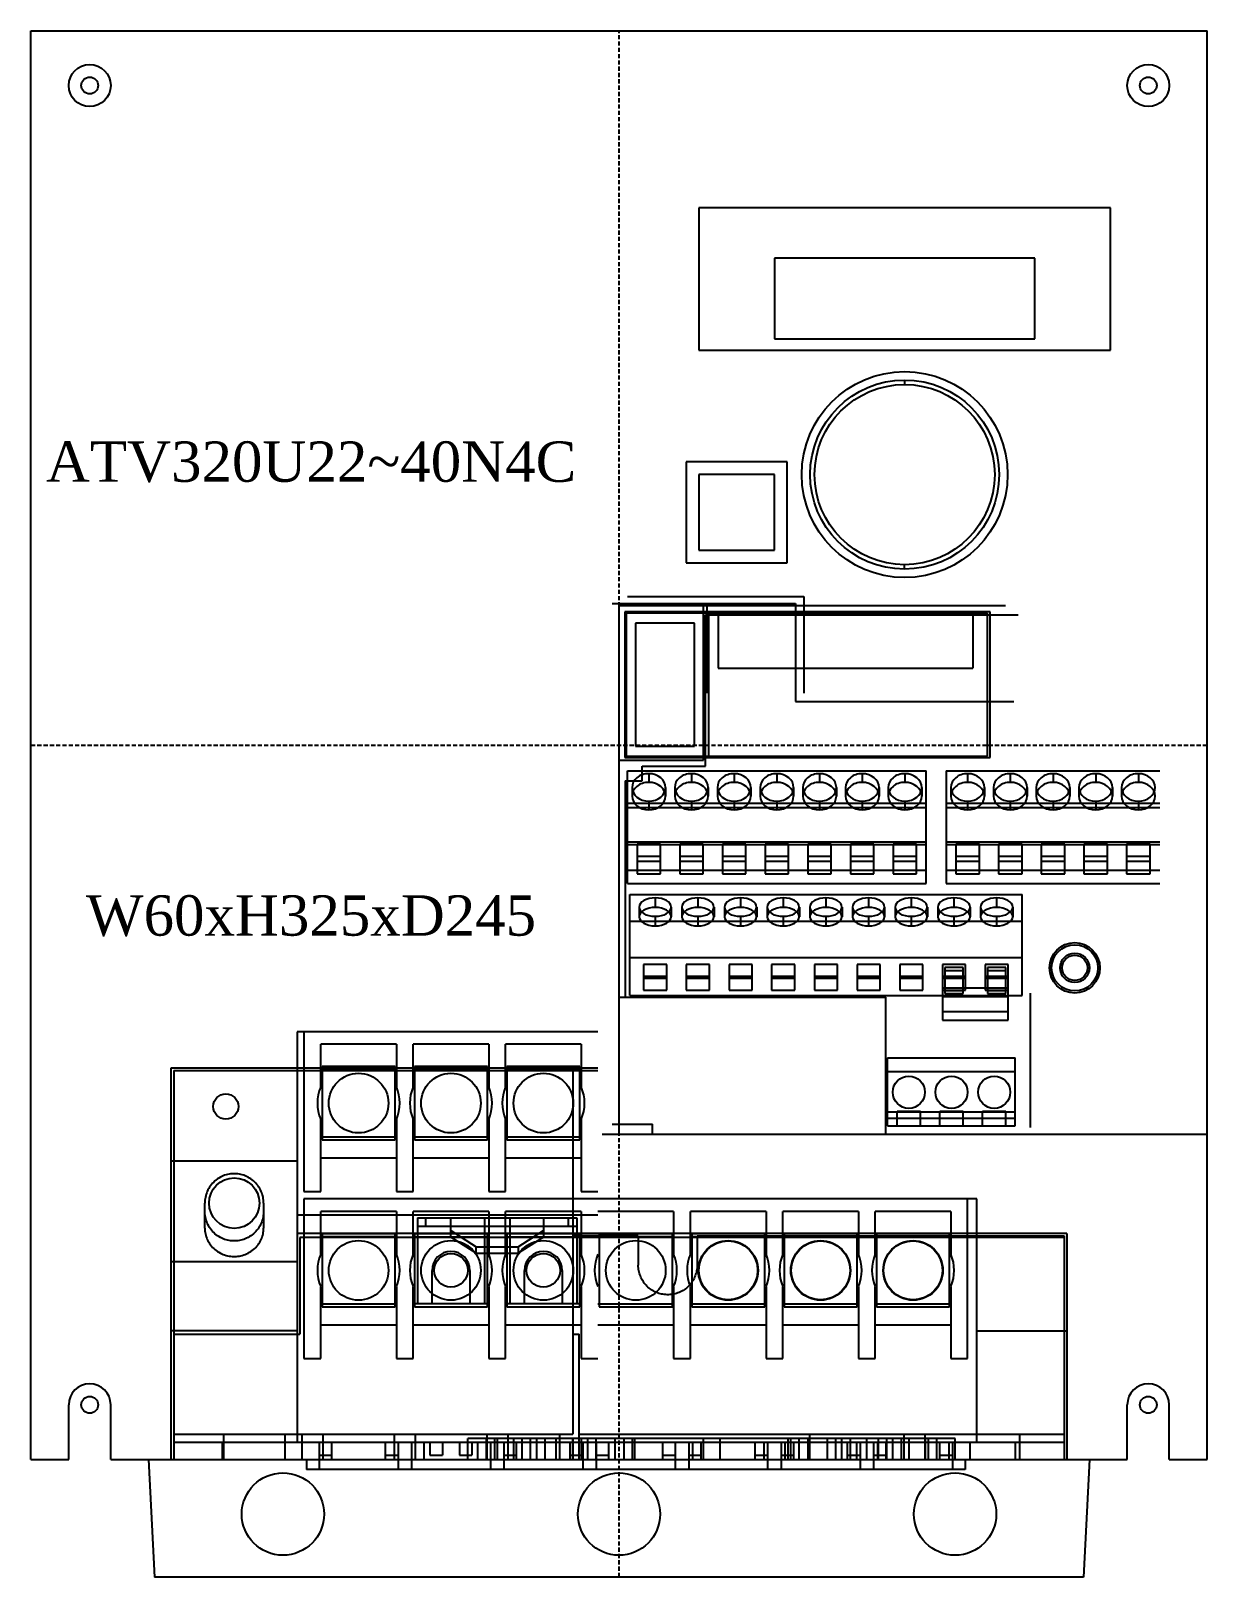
# Model space of a CAD drawing. Extents: x 0 to 140, y 0 to 184.
import ezdxf

# ---------------------------------------------------------------- set-up
doc = ezdxf.new("R2010")
doc.units = 0
doc.linetypes.add('DASHED', pattern=[0.75, 0.5, -0.25])
doc.layers.add('--8N-THT. FIXING HOLE', color=4, linetype='CONTINUOUS')
doc.layers.add('-15N-THT. THIẾT BỊ ĐÓNG MỞ', color=40, linetype='CONTINUOUS')
doc.styles.add('- 04.0', font='times.ttf', dxfattribs={"height": 4})

# ---------------------------------------------------------------- blocks, each defined once
blk = doc.blocks.new('06 - N - SC VSD ATV320U22~40N4C')
at = {"layer": '--8N-THT. FIXING HOLE'}
for centre in [(-63, 78.5), (63, 78.5), (-63, -78.5), (63, -78.5)]:
    blk.add_circle(centre, 1, dxfattribs=at)
at = {"layer": '-15N-THT. THIẾT BỊ ĐÓNG MỞ'}
for p, q in [((-70, -85), (-70, 85)), ((-70, 85), (70, 85)), ((70, -46.3), (70, 85)), ((-65.5, 78.5), (-65.5, 78.5)), ((-60.5, 78.5), (-60.5, 78.5)), ((60.5, 78.5), (60.5, 78.5)), ((65.5, 78.5), (65.5, 78.5)), ((9.5, 63.95), (9.5, 47)), ((58.5, 63.95), (9.5, 63.95)), ((9.5, 63.95), (9.5, 63.95)), ((58.5, 47), (58.5, 63.95)), ((58.5, 63.95), (58.5, 63.95)), ((18.5, 57.95), (18.5, 48.35)), ((49.5, 57.95), (18.5, 57.95)), ((18.5, 57.95), (18.5, 57.95)), ((49.5, 48.35), (49.5, 57.95)), ((49.5, 57.95), (49.5, 57.95)), ((18.5, 48.35), (49.5, 48.35)), ((18.5, 48.35), (18.5, 48.35)), ((49.5, 48.35), (49.5, 48.35)), ((9.5, 47), (58.5, 47)), ((9.5, 47), (9.5, 47)), ((58.5, 47), (58.5, 47)), ((34, 43.45), (34, 42.92)), ((8, 33.7), (8, 21.7)), ((20, 33.7), (8, 33.7)), ((8, 33.7), (8, 33.7)), ((20, 21.7), (20, 33.7)), ((20, 33.7), (20, 33.7)), ((9.5, 32.2), (9.5, 23.2)), ((9.5, 32.2), (9.5, 32.2)), ((18.5, 32.2), (9.5, 32.2)), ((18.5, 32.2), (18.5, 32.2)), ((18.5, 23.2), (18.5, 32.2)), ((21.75, 32.2), (21.75, 32.2)), ((46.25, 32.2), (46.25, 32.2)), ((9.5, 23.2), (9.5, 23.2)), ((9.5, 23.2), (18.5, 23.2)), ((18.5, 23.2), (18.5, 23.2)), ((8, 21.7), (20, 21.7)), ((8, 21.7), (8, 21.7)), ((20, 21.7), (20, 21.7)), ((34, 20.95), (34, 21.48)), ((-0.8, 16.85), (21, 16.85)), ((-0.8, 16.85), (-0.8, 16.85)), ((0, 16.6), (0, 16.6)), ((0, -46.3), (0, 16.6)), ((46, 16.6), (0, 16.6)), ((1, 17.7), (22, 17.7)), ((1, 17.7), (1, 17.7)), ((10.05, -1.8), (10.05, 16.6)), ((10.05, 16.6), (10.05, 16.6)), ((10.5, 16.6), (10.5, 16.6)), ((10.5, 6.2), (10.5, 16.6)), ((21, 16.85), (21, 5.2)), ((21, 16.85), (21, 16.85)), ((22, 17.7), (22, 17.7)), ((22, 17.7), (22, 6.2)), ((44.2, 15.85), (0.7, 15.85)), ((0.7, 15.85), (0.7, 15.85)), ((0.7, 15.85), (0.7, -1.45)), ((43.85, 15.7), (0.85, 15.7)), ((0.85, 15.7), (0.85, -1.3)), ((0.85, 15.7), (0.85, 15.7)), ((10.3, 15.5), (47.5, 15.5)), ((10.3, -2.5), (10.3, 15.5)), ((10.3, 15.5), (10.3, 15.5)), ((10.7, -1.45), (10.7, 15.85)), ((10.7, 15.85), (10.7, 15.85)), ((11.8, 15.5), (11.8, 15.5)), ((11.8, 15.5), (11.8, 9.15)), ((42.1, 15.5), (42.1, 15.5)), ((42.1, 15.5), (42.1, 9.15)), ((43.85, -1.3), (43.85, 15.7)), ((43.85, 15.7), (43.85, 15.7)), ((44.2, 15.85), (44.2, 15.85)), ((44.2, -1.45), (44.2, 15.85)), ((1.98, 14.51), (1.98, 14.51)), ((8.98, 14.51), (1.98, 14.51)), ((1.98, 14.51), (1.98, -0.11)), ((8.98, 14.51), (8.98, 14.51)), ((8.98, -0.11), (8.98, 14.51)), ((11.8, 9.15), (42.1, 9.15)), ((11.8, 9.15), (11.8, 9.15)), ((42.1, 9.15), (42.1, 9.15)), ((10.5, 6.2), (10.5, 6.2)), ((22, 6.2), (22, 6.2)), ((21, 5.2), (47, 5.2)), ((21, 5.2), (21, 5.2)), ((0, -1.8), (10.05, -1.8)), ((0, -1.8), (0, -1.8)), ((0.7, -1.45), (0.7, -1.45)), ((0.7, -1.45), (44.2, -1.45)), ((0.85, -1.3), (43.85, -1.3)), ((0.85, -1.3), (0.85, -1.3)), ((1.98, -0.11), (8.98, -0.11)), ((1.98, -0.11), (1.98, -0.11)), ((8.98, -0.11), (8.98, -0.11)), ((10.05, -1.8), (10.05, -1.8)), ((10.7, -1.45), (10.7, -1.45)), ((43.85, -1.3), (43.85, -1.3)), ((44.2, -1.45), (44.2, -1.45)), ((1.01, -16.46), (1.01, -3.06)), ((1.01, -3.06), (1.01, -3.06)), ((1.01, -3.06), (36.57, -3.06)), ((2.75, -2.5), (10.3, -2.5)), ((2.75, -2.5), (2.75, -2.5)), ((2.75, -4.25), (2.75, -2.5)), ((3.55, -3.39), (3.55, -4.42)), ((8.63, -3.39), (8.63, -4.42)), ((10.3, -2.5), (10.3, -2.5)), ((13.71, -3.39), (13.71, -4.42)), ((18.79, -3.39), (18.79, -4.42)), ((23.87, -3.39), (23.87, -4.42)), ((28.95, -3.39), (28.95, -4.42)), ((34.03, -3.39), (34.03, -4.42)), ((36.57, -16.46), (36.57, -3.06)), ((36.57, -3.06), (36.57, -3.06)), ((38.96, -3.06), (38.96, -16.46)), ((38.96, -3.06), (38.96, -3.06)), ((38.96, -3.06), (64.36, -3.06)), ((41.5, -3.39), (41.5, -4.42)), ((46.58, -3.39), (46.58, -4.42)), ((51.66, -3.39), (51.66, -4.42)), ((56.74, -3.39), (56.74, -4.42)), ((61.82, -3.39), (61.82, -4.42)), ((0.75, -4.25), (2.75, -4.25)), ((0.75, -4.25), (0.75, -30)), ((0.75, -4.25), (0.75, -4.25)), ((1.55, -5.03), (1.55, -6.06)), ((2.75, -4.25), (2.75, -4.25)), ((5.55, -5.03), (5.55, -6.06)), ((6.63, -5.03), (6.63, -6.06)), ((10.63, -5.03), (10.63, -6.06)), ((11.71, -5.03), (11.71, -6.06)), ((15.71, -5.03), (15.71, -6.06)), ((16.79, -5.03), (16.79, -6.06)), ((20.79, -5.03), (20.79, -6.06)), ((21.87, -5.03), (21.87, -6.06)), ((25.87, -5.03), (25.87, -6.06)), ((26.95, -5.03), (26.95, -6.06)), ((30.95, -5.03), (30.95, -6.06)), ((32.03, -5.03), (32.03, -6.06)), ((36.03, -5.03), (36.03, -6.06)), ((39.5, -5.03), (39.5, -6.06)), ((43.5, -5.03), (43.5, -6.06)), ((44.58, -5.03), (44.58, -6.06)), ((48.58, -5.03), (48.58, -6.06)), ((49.66, -5.03), (49.66, -6.06)), ((53.66, -5.03), (53.66, -6.06)), ((54.74, -5.03), (54.74, -6.06)), ((58.74, -5.03), (58.74, -6.06)), ((59.82, -5.03), (59.82, -6.06)), ((1.01, -6.92), (36.57, -6.92)), ((3.55, -6.66), (3.55, -7.7)), ((8.63, -6.66), (8.63, -7.7)), ((13.71, -6.66), (13.71, -7.7)), ((18.79, -6.66), (18.79, -7.7)), ((23.87, -6.66), (23.87, -7.7)), ((28.95, -6.66), (28.95, -7.7)), ((34.03, -6.66), (34.03, -7.7)), ((38.96, -6.92), (64.36, -6.92)), ((41.5, -6.66), (41.5, -7.7)), ((46.58, -6.66), (46.58, -7.7)), ((51.66, -6.66), (51.66, -7.7)), ((56.74, -6.66), (56.74, -7.7)), ((61.82, -6.66), (61.82, -7.7)), ((1.01, -7.42), (36.57, -7.42)), ((38.96, -7.42), (64.36, -7.42)), ((1.01, -11.49), (36.57, -11.49)), ((1.01, -11.81), (36.57, -11.81)), ((2.15, -11.76), (2.15, -15.31)), ((4.95, -11.76), (2.15, -11.76)), ((4.95, -15.31), (4.95, -11.76)), ((7.23, -11.76), (7.23, -15.31)), ((10.03, -11.76), (7.23, -11.76)), ((10.03, -15.31), (10.03, -11.76)), ((12.31, -11.76), (12.31, -15.31)), ((15.11, -11.76), (12.31, -11.76)), ((15.11, -15.31), (15.11, -11.76)), ((17.39, -11.76), (17.39, -15.31)), ((20.19, -11.76), (17.39, -11.76)), ((20.19, -15.31), (20.19, -11.76)), ((22.47, -11.76), (22.47, -15.31)), ((25.27, -11.76), (22.47, -11.76)), ((25.27, -15.31), (25.27, -11.76)), ((27.55, -11.76), (27.55, -15.31)), ((30.35, -11.76), (27.55, -11.76)), ((30.35, -15.31), (30.35, -11.76)), ((35.43, -11.76), (32.63, -11.76)), ((32.63, -11.76), (32.63, -15.31)), ((35.43, -15.31), (35.43, -11.76)), ((38.96, -11.49), (64.36, -11.49)), ((38.96, -11.81), (64.36, -11.81)), ((40.1, -11.76), (40.1, -15.31)), ((42.9, -11.76), (40.1, -11.76)), ((42.9, -15.31), (42.9, -11.76)), ((45.18, -11.76), (45.18, -15.31)), ((47.98, -11.76), (45.18, -11.76)), ((47.98, -15.31), (47.98, -11.76)), ((50.26, -11.76), (50.26, -15.31)), ((53.06, -11.76), (50.26, -11.76)), ((53.06, -15.31), (53.06, -11.76)), ((55.34, -11.76), (55.34, -15.31)), ((58.14, -11.76), (55.34, -11.76)), ((58.14, -15.31), (58.14, -11.76)), ((60.42, -11.76), (60.42, -15.31)), ((63.22, -11.76), (60.42, -11.76)), ((63.22, -15.31), (63.22, -11.76)), ((2.15, -13.22), (4.95, -13.22)), ((4.95, -13.85), (2.15, -13.85)), ((7.23, -13.22), (10.03, -13.22)), ((10.03, -13.85), (7.23, -13.85)), ((12.31, -13.22), (15.11, -13.22)), ((15.11, -13.85), (12.31, -13.85)), ((17.39, -13.22), (20.19, -13.22)), ((20.19, -13.85), (17.39, -13.85)), ((22.47, -13.22), (25.27, -13.22)), ((25.27, -13.85), (22.47, -13.85)), ((27.55, -13.22), (30.35, -13.22)), ((30.35, -13.85), (27.55, -13.85)), ((32.63, -13.22), (35.43, -13.22)), ((35.43, -13.85), (32.63, -13.85)), ((40.1, -13.22), (42.9, -13.22)), ((42.9, -13.85), (40.1, -13.85)), ((45.18, -13.22), (47.98, -13.22)), ((47.98, -13.85), (45.18, -13.85)), ((50.26, -13.22), (53.06, -13.22)), ((53.06, -13.85), (50.26, -13.85)), ((55.34, -13.22), (58.14, -13.22)), ((58.14, -13.85), (55.34, -13.85)), ((60.42, -13.22), (63.22, -13.22)), ((63.22, -13.85), (60.42, -13.85)), ((1.01, -14.86), (1.01, -14.86)), ((1.01, -14.86), (36.57, -14.86)), ((1.01, -16.46), (36.57, -16.46)), ((2.15, -15.31), (4.95, -15.31)), ((7.23, -15.31), (10.03, -15.31)), ((12.31, -15.31), (15.11, -15.31)), ((17.39, -15.31), (20.19, -15.31)), ((22.47, -15.31), (25.27, -15.31)), ((27.55, -15.31), (30.35, -15.31)), ((32.63, -15.31), (35.43, -15.31)), ((36.57, -14.86), (36.57, -14.86)), ((38.96, -14.86), (38.96, -14.86)), ((38.96, -14.86), (64.36, -14.86)), ((38.96, -16.46), (64.36, -16.46)), ((40.1, -15.31), (42.9, -15.31)), ((45.18, -15.31), (47.98, -15.31)), ((50.26, -15.31), (53.06, -15.31)), ((55.34, -15.31), (58.14, -15.31)), ((60.42, -15.31), (63.22, -15.31)), ((1.27, -29.78), (1.27, -17.78)), ((1.27, -17.78), (1.27, -17.78)), ((1.27, -17.78), (47.99, -17.78)), ((4.31, -18.17), (4.31, -19.32)), ((9.39, -18.17), (9.39, -19.32)), ((14.47, -18.17), (14.47, -19.32)), ((19.55, -18.17), (19.55, -19.32)), ((24.63, -18.17), (24.63, -19.32)), ((29.71, -18.17), (29.71, -19.32)), ((34.79, -18.17), (34.79, -19.32)), ((39.87, -18.17), (39.87, -19.32)), ((44.95, -18.17), (44.95, -19.32)), ((47.99, -17.78), (47.99, -17.78)), ((47.99, -29.78), (47.99, -17.78)), ((2.39, -19.27), (2.39, -20.41)), ((6.22, -19.27), (6.22, -20.41)), ((7.47, -19.27), (7.47, -20.41)), ((11.31, -19.27), (11.31, -20.41)), ((12.55, -19.27), (12.55, -20.41)), ((16.39, -19.27), (16.39, -20.41)), ((17.63, -19.27), (17.63, -20.41)), ((21.47, -19.27), (21.47, -20.41)), ((22.72, -19.27), (22.72, -20.41)), ((26.55, -19.27), (26.55, -20.41)), ((27.79, -19.27), (27.79, -20.41)), ((31.62, -19.27), (31.62, -20.41)), ((32.88, -19.27), (32.88, -20.41)), ((36.71, -19.27), (36.71, -20.41)), ((37.95, -19.27), (37.95, -20.41)), ((41.78, -19.27), (41.78, -20.41)), ((43.03, -19.27), (43.03, -20.41)), ((46.87, -19.27), (46.87, -20.41)), ((1.27, -20.93), (47.99, -20.93)), ((4.31, -20.37), (4.31, -21.51)), ((9.39, -20.37), (9.39, -21.51)), ((14.47, -20.37), (14.47, -21.51)), ((19.55, -20.37), (19.55, -21.51)), ((24.63, -20.37), (24.63, -21.51)), ((29.71, -20.37), (29.71, -21.51)), ((34.79, -20.37), (34.79, -21.51)), ((39.87, -20.37), (39.87, -21.51)), ((44.95, -20.37), (44.95, -21.51)), ((54.25, -23.75), (54.25, -23.75)), ((1.27, -25.28), (47.99, -25.28)), ((54.25, -24.75), (54.25, -24.75)), ((2.93, -26.11), (2.93, -29.14)), ((5.68, -26.11), (2.93, -26.11)), ((2.93, -27.49), (5.68, -27.49)), ((5.68, -29.14), (5.68, -26.11)), ((8.01, -26.11), (8.01, -29.14)), ((10.76, -26.11), (8.01, -26.11)), ((8.01, -27.49), (10.76, -27.49)), ((10.76, -29.14), (10.76, -26.11)), ((13.1, -26.11), (13.1, -29.14)), ((15.85, -26.11), (13.1, -26.11)), ((13.1, -27.49), (15.85, -27.49)), ((15.85, -29.14), (15.85, -26.11)), ((18.17, -26.11), (18.17, -29.14)), ((20.92, -26.11), (18.17, -26.11)), ((18.17, -27.49), (20.92, -27.49)), ((20.92, -29.14), (20.92, -26.11)), ((23.26, -26.11), (23.26, -29.14)), ((26.01, -26.11), (23.26, -26.11)), ((23.26, -27.49), (26.01, -27.49)), ((26.01, -29.14), (26.01, -26.11)), ((28.34, -26.11), (28.34, -29.14)), ((31.09, -26.11), (28.34, -26.11)), ((28.34, -27.49), (31.09, -27.49)), ((31.09, -29.14), (31.09, -26.11)), ((33.41, -26.11), (33.41, -29.14)), ((36.16, -26.11), (33.41, -26.11)), ((33.41, -27.49), (36.16, -27.49)), ((36.16, -29.14), (36.16, -26.11)), ((38.49, -26.11), (38.49, -29.14)), ((41.24, -26.11), (38.49, -26.11)), ((38.49, -27.49), (41.24, -27.49)), ((40.95, -26.46), (38.8, -26.46)), ((38.8, -26.46), (38.8, -29.57)), ((38.8, -26.82), (40.95, -26.82)), ((40.95, -29.57), (40.95, -26.46)), ((41.24, -29.14), (41.24, -26.11)), ((43.58, -26.11), (43.58, -29.14)), ((46.33, -26.11), (43.58, -26.11)), ((43.58, -27.49), (46.33, -27.49)), ((43.88, -26.46), (43.88, -29.57)), ((46.03, -26.46), (43.88, -26.46)), ((43.88, -26.82), (46.03, -26.82)), ((46.03, -29.57), (46.03, -26.46)), ((46.33, -29.14), (46.33, -26.11)), ((51.25, -26.5), (51.25, -26.5)), ((52.75, -26.5), (52.75, -26.5)), ((55.75, -26.5), (55.75, -26.5)), ((57.25, -26.5), (57.25, -26.5)), ((5.68, -27.76), (2.93, -27.76)), ((2.93, -29.14), (5.68, -29.14)), ((10.76, -27.76), (8.01, -27.76)), ((8.01, -29.14), (10.76, -29.14)), ((15.85, -27.76), (13.1, -27.76)), ((13.1, -29.14), (15.85, -29.14)), ((20.92, -27.76), (18.17, -27.76)), ((18.17, -29.14), (20.92, -29.14)), ((26.01, -27.76), (23.26, -27.76)), ((23.26, -29.14), (26.01, -29.14)), ((31.09, -27.76), (28.34, -27.76)), ((28.34, -29.14), (31.09, -29.14)), ((36.16, -27.76), (33.41, -27.76)), ((33.41, -29.14), (36.16, -29.14)), ((41.24, -27.76), (38.49, -27.76)), ((38.49, -29.14), (41.24, -29.14)), ((46.32, -28.9), (38.51, -28.9)), ((38.51, -28.9), (38.51, -32.72)), ((40.95, -29.22), (38.8, -29.22)), ((46.33, -27.76), (43.58, -27.76)), ((43.58, -29.14), (46.33, -29.14)), ((46.03, -29.22), (43.88, -29.22)), ((46.32, -32.72), (46.32, -28.9)), ((54.25, -28.25), (54.25, -28.25)), ((54.25, -29.25), (54.25, -29.25)), ((0, -30), (0, -30)), ((0, -30), (31.75, -30)), ((0.75, -30), (0.75, -30)), ((1.27, -29.78), (1.27, -29.78)), ((1.27, -29.78), (47.99, -29.78)), ((31.75, -46.3), (31.75, -30)), ((31.75, -30), (31.75, -30)), ((38.51, -29.89), (46.32, -29.89)), ((38.8, -29.57), (40.95, -29.57)), ((43.88, -29.57), (46.03, -29.57)), ((47.99, -29.78), (47.99, -29.78)), ((48.93, -29.5), (48.93, -45.5)), ((48.93, -29.5), (48.93, -29.5)), ((46.32, -31.73), (38.51, -31.73)), ((38.51, -32.72), (46.32, -32.72)), ((-38.3, -34.1), (-38.3, -83)), ((-38.3, -34.1), (-38.3, -34.1)), ((-2.5, -34.1), (-38.3, -34.1)), ((-37.5, -34.1), (-37.5, -34.1)), ((-37.5, -34.1), (-37.5, -53.1)), ((-2.5, -34.1), (-2.5, -34.1)), ((-35.5, -40.66), (-35.5, -35.6)), ((-26.5, -35.6), (-35.5, -35.6)), ((-35.5, -35.6), (-35.5, -35.6)), ((-26.5, -35.6), (-26.5, -40.66)), ((-26.5, -35.6), (-26.5, -35.6)), ((-24.5, -40.66), (-24.5, -35.6)), ((-15.5, -35.6), (-24.5, -35.6)), ((-24.5, -35.6), (-24.5, -35.6)), ((-15.5, -35.6), (-15.5, -40.66)), ((-15.5, -35.6), (-15.5, -35.6)), ((-13.5, -40.66), (-13.5, -35.6)), ((-4.5, -35.6), (-13.5, -35.6)), ((-13.5, -35.6), (-13.5, -35.6)), ((-4.5, -35.6), (-4.5, -40.66)), ((-4.5, -35.6), (-4.5, -35.6)), ((-53.3, -85), (-53.3, -38.4)), ((-53.3, -38.4), (-2.5, -38.4)), ((-53.3, -38.4), (-53.3, -38.4)), ((-38.3, -38.4), (-38.3, -38.4)), ((-26.5, -38.6), (-35.5, -38.6)), ((-35.5, -38.6), (-35.5, -38.6)), ((-35.35, -38.25), (-35.35, -46.95)), ((-35.35, -38.25), (-35.35, -38.25)), ((-26.65, -38.25), (-35.35, -38.25)), ((-26.65, -46.95), (-26.65, -38.25)), ((-26.65, -38.25), (-26.65, -38.25)), ((-26.5, -38.6), (-26.5, -38.6)), ((-15.5, -38.6), (-24.5, -38.6)), ((-24.5, -38.6), (-24.5, -38.6)), ((-24.35, -38.25), (-24.35, -46.95)), ((-24.35, -38.25), (-24.35, -38.25)), ((-15.65, -38.25), (-24.35, -38.25)), ((-15.65, -38.25), (-15.65, -38.25)), ((-15.65, -46.95), (-15.65, -38.25)), ((-15.5, -38.6), (-15.5, -38.6)), ((-4.5, -38.6), (-13.5, -38.6)), ((-13.5, -38.6), (-13.5, -38.6)), ((-13.35, -38.25), (-13.35, -46.95)), ((-4.65, -38.25), (-13.35, -38.25)), ((-13.35, -38.25), (-13.35, -38.25)), ((-4.65, -46.95), (-4.65, -38.25)), ((-4.65, -38.25), (-4.65, -38.25)), ((-4.5, -38.6), (-4.5, -38.6)), ((-2.5, -38.4), (-2.5, -38.4)), ((31.96, -45.3), (31.96, -37.2)), ((31.96, -37.2), (31.96, -37.2)), ((31.96, -37.2), (47.16, -37.2)), ((47.16, -37.2), (47.16, -37.2)), ((47.16, -45.3), (47.16, -37.2)), ((-53, -38.7), (-53, -85)), ((-53, -38.7), (-2.5, -38.7)), ((-53, -38.7), (-53, -38.7)), ((-5.5, -38.7), (-5.5, -82)), ((-5.5, -38.7), (-5.5, -38.7)), ((-2.5, -38.7), (-2.5, -38.7)), ((31.96, -38.85), (47.16, -38.85)), ((-35.5, -40.66), (-35.5, -40.66)), ((-26.5, -40.66), (-26.5, -40.66)), ((-24.5, -40.66), (-24.5, -40.66)), ((-15.5, -40.66), (-15.5, -40.66)), ((-13.5, -40.66), (-13.5, -40.66)), ((-4.5, -40.66), (-4.5, -40.66)), ((32.59, -41.3), (32.59, -41.3)), ((36.41, -41.3), (36.41, -41.3)), ((37.66, -41.3), (37.66, -41.3)), ((41.49, -41.3), (41.49, -41.3)), ((42.74, -41.3), (42.74, -41.3)), ((46.58, -41.3), (46.58, -41.3)), ((-48.3, -43), (-48.3, -43)), ((-45.3, -43), (-45.3, -43)), ((-34.55, -42.6), (-34.55, -42.6)), ((-27.45, -42.6), (-27.45, -42.6)), ((-23.55, -42.6), (-23.55, -42.6)), ((-16.45, -42.6), (-16.45, -42.6)), ((-12.55, -42.6), (-12.55, -42.6)), ((-5.45, -42.6), (-5.45, -42.6)), ((31.96, -43.65), (47.16, -43.65)), ((33.12, -43.59), (33.12, -43.59)), ((33.12, -45.3), (33.12, -43.59)), ((35.88, -43.59), (33.12, -43.59)), ((35.88, -45.3), (35.88, -43.59)), ((35.88, -43.59), (35.88, -43.59)), ((38.2, -43.59), (38.2, -43.59)), ((38.2, -45.3), (38.2, -43.59)), ((40.95, -43.59), (38.2, -43.59)), ((40.95, -45.3), (40.95, -43.59)), ((40.95, -43.59), (40.95, -43.59)), ((43.28, -43.59), (43.28, -43.59)), ((43.28, -45.3), (43.28, -43.59)), ((46.03, -43.59), (43.28, -43.59)), ((46.03, -45.3), (46.03, -43.59)), ((46.03, -43.59), (46.03, -43.59)), ((-35.5, -44.54), (-35.5, -44.54)), ((-35.5, -53.1), (-35.5, -44.54)), ((-26.5, -44.54), (-26.5, -44.54)), ((-26.5, -44.54), (-26.5, -53.1)), ((-24.5, -44.54), (-24.5, -44.54)), ((-24.5, -53.1), (-24.5, -44.54)), ((-15.5, -44.54), (-15.5, -44.54)), ((-15.5, -44.54), (-15.5, -53.1)), ((-13.5, -44.54), (-13.5, -44.54)), ((-13.5, -53.1), (-13.5, -44.54)), ((-4.5, -44.54), (-4.5, -44.54)), ((-4.5, -44.54), (-4.5, -53.1)), ((-0.8, -45.1), (4, -45.1)), ((-0.8, -45.1), (-0.8, -45.1)), ((4, -45.1), (4, -45.1)), ((4, -46.3), (4, -45.1)), ((31.75, -45.5), (31.75, -45.5)), ((31.96, -44.4), (47.16, -44.4)), ((31.96, -45.3), (31.96, -45.3)), ((31.96, -45.3), (47.16, -45.3)), ((33.12, -45.3), (33.12, -45.3)), ((35.88, -45.3), (35.88, -45.3)), ((38.2, -45.3), (38.2, -45.3)), ((40.95, -45.3), (40.95, -45.3)), ((43.28, -45.3), (43.28, -45.3)), ((46.03, -45.3), (46.03, -45.3)), ((47.16, -45.3), (47.16, -45.3)), ((48.93, -45.5), (48.93, -45.5)), ((-35.5, -46.6), (-26.5, -46.6)), ((-35.5, -46.6), (-35.5, -46.6)), ((-35.35, -46.95), (-35.35, -46.95)), ((-35.35, -46.95), (-26.65, -46.95)), ((-26.65, -46.95), (-26.65, -46.95)), ((-26.5, -46.6), (-26.5, -46.6)), ((-24.5, -46.6), (-15.5, -46.6)), ((-24.5, -46.6), (-24.5, -46.6)), ((-24.35, -46.95), (-24.35, -46.95)), ((-24.35, -46.95), (-15.65, -46.95)), ((-15.65, -46.95), (-15.65, -46.95)), ((-15.5, -46.6), (-15.5, -46.6)), ((-13.5, -46.6), (-4.5, -46.6)), ((-13.5, -46.6), (-13.5, -46.6)), ((-13.35, -46.95), (-4.65, -46.95)), ((-13.35, -46.95), (-13.35, -46.95)), ((-4.65, -46.95), (-4.65, -46.95)), ((-4.5, -46.6), (-4.5, -46.6)), ((-2, -46.3), (-2, -46.3)), ((-2, -46.3), (70, -46.3)), ((0, -46.3), (0, -46.3)), ((4, -46.3), (4, -46.3)), ((31.75, -46.3), (31.75, -46.3)), ((70, -85), (70, -46.3)), ((-38.3, -49.5), (-53.3, -49.5)), ((-35.5, -49.1), (-35.5, -49.1)), ((-35.5, -49.1), (-26.5, -49.1)), ((-26.5, -49.1), (-26.5, -49.1)), ((-24.5, -49.1), (-24.5, -49.1)), ((-24.5, -49.1), (-15.5, -49.1)), ((-15.5, -49.1), (-15.5, -49.1)), ((-13.5, -49.1), (-13.5, -49.1)), ((-13.5, -49.1), (-4.5, -49.1)), ((-4.5, -49.1), (-4.5, -49.1)), ((-47.62, -51.51), (-47.78, -51.62)), ((-47.45, -51.42), (-47.62, -51.51)), ((-47.28, -51.33), (-47.45, -51.42)), ((-47.11, -51.25), (-47.28, -51.33)), ((-46.94, -51.19), (-47.11, -51.25)), ((-46.76, -51.13), (-46.94, -51.19)), ((-46.59, -51.09), (-46.76, -51.13)), ((-46.41, -51.05), (-46.59, -51.09)), ((-46.24, -51.03), (-46.41, -51.05)), ((-46.06, -51.01), (-46.24, -51.03)), ((-45.89, -51), (-46.06, -51.01)), ((-45.71, -51), (-45.89, -51)), ((-45.54, -51.01), (-45.71, -51)), ((-45.36, -51.03), (-45.54, -51.01)), ((-45.19, -51.05), (-45.36, -51.03)), ((-45.01, -51.09), (-45.19, -51.05)), ((-44.84, -51.13), (-45.01, -51.09)), ((-44.66, -51.19), (-44.84, -51.13)), ((-44.49, -51.25), (-44.66, -51.19)), ((-44.32, -51.33), (-44.49, -51.25)), ((-44.15, -51.42), (-44.32, -51.33)), ((-43.98, -51.51), (-44.15, -51.42)), ((-43.82, -51.62), (-43.98, -51.51)), ((-49.08, -53.28), (-49.14, -53.45)), ((-49.01, -53.1), (-49.08, -53.28)), ((-48.93, -52.93), (-49.01, -53.1)), ((-48.84, -52.76), (-48.93, -52.93)), ((-48.74, -52.6), (-48.84, -52.76)), ((-48.63, -52.43), (-48.74, -52.6)), ((-48.51, -52.28), (-48.63, -52.43)), ((-48.38, -52.13), (-48.51, -52.28)), ((-48.24, -51.99), (-48.38, -52.13)), ((-48.09, -51.86), (-48.24, -51.99)), ((-47.94, -51.73), (-48.09, -51.86)), ((-47.78, -51.62), (-47.94, -51.73)), ((-43.66, -51.73), (-43.82, -51.62)), ((-43.51, -51.86), (-43.66, -51.73)), ((-43.36, -51.99), (-43.51, -51.86)), ((-43.22, -52.13), (-43.36, -51.99)), ((-43.09, -52.28), (-43.22, -52.13)), ((-42.97, -52.43), (-43.09, -52.28)), ((-42.86, -52.6), (-42.97, -52.43)), ((-42.76, -52.76), (-42.86, -52.6)), ((-42.67, -52.93), (-42.76, -52.76)), ((-42.59, -53.1), (-42.67, -52.93)), ((-42.52, -53.28), (-42.59, -53.1)), ((-42.46, -53.45), (-42.52, -53.28)), ((-37.5, -53.1), (-35.5, -53.1)), ((-37.5, -53.1), (-37.5, -53.1)), ((-35.5, -53.1), (-35.5, -53.1)), ((-26.5, -53.1), (-24.5, -53.1)), ((-26.5, -53.1), (-26.5, -53.1)), ((-24.5, -53.1), (-24.5, -53.1)), ((-15.5, -53.1), (-13.5, -53.1)), ((-15.5, -53.1), (-15.5, -53.1)), ((-13.5, -53.1), (-13.5, -53.1)), ((-4.5, -53.1), (-2.5, -53.1)), ((-4.5, -53.1), (-4.5, -53.1)), ((-2.5, -53.1), (-2.5, -53.1)), ((-49.28, -54.16), (-49.3, -54.33)), ((-49.3, -54.33), (-49.3, -54.5)), ((-49.3, -57.48), (-49.3, -54.5)), ((-49.3, -54.5), (-49.3, -54.5)), ((-49.26, -53.98), (-49.28, -54.16)), ((-49.23, -53.81), (-49.26, -53.98)), ((-49.19, -53.63), (-49.23, -53.81)), ((-49.14, -53.45), (-49.19, -53.63)), ((-48.8, -54.5), (-48.8, -54.5)), ((-42.8, -54.5), (-42.8, -54.5)), ((-42.41, -53.63), (-42.46, -53.45)), ((-42.37, -53.81), (-42.41, -53.63)), ((-42.34, -53.98), (-42.37, -53.81)), ((-42.32, -54.16), (-42.34, -53.98)), ((-42.3, -54.33), (-42.32, -54.16)), ((-42.3, -54.5), (-42.3, -54.33)), ((-42.3, -54.5), (-42.3, -57.48)), ((-42.3, -54.5), (-42.3, -54.5)), ((42.6, -54), (-37.5, -54)), ((-37.5, -54), (-37.5, -73)), ((-37.5, -54), (-37.5, -54)), ((-2.5, -54), (-2.5, -54)), ((41.5, -54), (41.5, -54)), ((41.5, -73), (41.5, -54)), ((42.6, -83), (42.6, -54)), ((42.6, -54), (42.6, -54)), ((-49.3, -55.65), (-49.3, -55.48)), ((-49.28, -55.82), (-49.3, -55.65)), ((-49.26, -56), (-49.28, -55.82)), ((-49.23, -56.18), (-49.26, -56)), ((-49.19, -56.35), (-49.23, -56.18)), ((-49.14, -56.53), (-49.19, -56.35)), ((-49.08, -56.71), (-49.14, -56.53)), ((-49.01, -56.88), (-49.08, -56.71)), ((-48.93, -57.06), (-49.01, -56.88)), ((-42.59, -56.88), (-42.67, -57.06)), ((-42.52, -56.71), (-42.59, -56.88)), ((-42.46, -56.53), (-42.52, -56.71)), ((-42.41, -56.35), (-42.46, -56.53)), ((-42.37, -56.18), (-42.41, -56.35)), ((-42.34, -56), (-42.37, -56.18)), ((-42.32, -55.82), (-42.34, -56)), ((-42.3, -55.65), (-42.32, -55.82)), ((-42.3, -55.48), (-42.3, -55.65)), ((-38.3, -55.95), (-38.3, -55.95)), ((-2.5, -55.95), (-38.3, -55.95)), ((-35.5, -55.5), (-35.5, -55.5)), ((-35.5, -60.56), (-35.5, -55.5)), ((-26.5, -55.5), (-35.5, -55.5)), ((-26.5, -55.5), (-26.5, -60.56)), ((-26.5, -55.5), (-26.5, -55.5)), ((-24.5, -60.56), (-24.5, -55.5)), ((-15.5, -55.5), (-24.5, -55.5)), ((-24.5, -55.5), (-24.5, -55.5)), ((-24, -56.25), (-24, -66.5)), ((-24, -56.25), (-24, -56.25)), ((-24, -56.25), (-5, -56.25)), ((-23, -57.25), (-23, -56.25)), ((-20, -56.25), (-20, -56.25)), ((-20, -58.54), (-20, -56.25)), ((-16, -56.25), (-16, -66.5)), ((-16, -56.25), (-16, -56.25)), ((-15.5, -55.5), (-15.5, -60.56)), ((-15.5, -55.5), (-15.5, -55.5)), ((-13.5, -60.56), (-13.5, -55.5)), ((-4.5, -55.5), (-13.5, -55.5)), ((-13.5, -55.5), (-13.5, -55.5)), ((-13, -56.25), (-13, -66.5)), ((-13, -56.25), (-13, -56.25)), ((-9, -56.25), (-9, -56.25)), ((-9, -56.25), (-9, -58.54)), ((-6, -57.25), (-6, -56.25)), ((-5, -56.25), (-5, -66.5)), ((-5, -56.25), (-5, -56.25)), ((-4.5, -55.5), (-4.5, -60.56)), ((-4.5, -55.5), (-4.5, -55.5)), ((6.5, -55.5), (-2.5, -55.5)), ((-2.5, -55.5), (-2.5, -55.5)), ((-2.5, -55.95), (-2.5, -55.95)), ((6.5, -55.5), (6.5, -60.56)), ((6.5, -55.5), (6.5, -55.5)), ((8.5, -60.56), (8.5, -55.5)), ((17.5, -55.5), (8.5, -55.5)), ((8.5, -55.5), (8.5, -55.5)), ((17.5, -55.5), (17.5, -60.56)), ((17.5, -55.5), (17.5, -55.5)), ((19.5, -60.56), (19.5, -55.5)), ((28.5, -55.5), (19.5, -55.5)), ((19.5, -55.5), (19.5, -55.5)), ((28.5, -55.5), (28.5, -60.56)), ((28.5, -55.5), (28.5, -55.5)), ((30.5, -60.56), (30.5, -55.5)), ((39.5, -55.5), (30.5, -55.5)), ((30.5, -55.5), (30.5, -55.5)), ((39.5, -55.5), (39.5, -60.56)), ((39.5, -55.5), (39.5, -55.5)), ((-49.3, -57.48), (-49.3, -57.64)), ((-49.3, -57.64), (-49.28, -57.81)), ((-49.28, -57.81), (-49.26, -57.98)), ((-49.26, -57.98), (-49.23, -58.15)), ((-49.23, -58.15), (-49.19, -58.32)), ((-49.19, -58.32), (-49.14, -58.49)), ((-49.14, -58.49), (-49.08, -58.66)), ((-49.08, -58.66), (-49.01, -58.82)), ((-49.01, -58.82), (-48.93, -58.99)), ((-48.84, -57.23), (-48.93, -57.06)), ((-48.74, -57.4), (-48.84, -57.23)), ((-48.63, -57.56), (-48.74, -57.4)), ((-48.51, -57.71), (-48.63, -57.56)), ((-48.38, -57.86), (-48.51, -57.71)), ((-48.24, -58), (-48.38, -57.86)), ((-48.09, -58.14), (-48.24, -58)), ((-47.94, -58.26), (-48.09, -58.14)), ((-47.78, -58.38), (-47.94, -58.26)), ((-47.62, -58.48), (-47.78, -58.38)), ((-47.45, -58.58), (-47.62, -58.48)), ((-47.28, -58.67), (-47.45, -58.58)), ((-47.11, -58.74), (-47.28, -58.67)), ((-46.94, -58.81), (-47.11, -58.74)), ((-46.76, -58.87), (-46.94, -58.81)), ((-46.59, -58.91), (-46.76, -58.87)), ((-44.84, -58.87), (-45.01, -58.91)), ((-44.66, -58.81), (-44.84, -58.87)), ((-44.49, -58.74), (-44.66, -58.81)), ((-44.32, -58.67), (-44.49, -58.74)), ((-44.15, -58.58), (-44.32, -58.67)), ((-43.98, -58.48), (-44.15, -58.58)), ((-43.82, -58.38), (-43.98, -58.48)), ((-43.66, -58.26), (-43.82, -58.38)), ((-43.51, -58.14), (-43.66, -58.26)), ((-43.36, -58), (-43.51, -58.14)), ((-43.22, -57.86), (-43.36, -58)), ((-43.09, -57.71), (-43.22, -57.86)), ((-42.97, -57.56), (-43.09, -57.71)), ((-42.86, -57.4), (-42.97, -57.56)), ((-42.76, -57.23), (-42.86, -57.4)), ((-42.67, -57.06), (-42.76, -57.23)), ((-42.67, -58.99), (-42.59, -58.82)), ((-42.59, -58.82), (-42.52, -58.66)), ((-42.52, -58.66), (-42.46, -58.49)), ((-42.46, -58.49), (-42.41, -58.32)), ((-42.41, -58.32), (-42.37, -58.15)), ((-42.37, -58.15), (-42.34, -57.98)), ((-42.34, -57.98), (-42.32, -57.81)), ((-42.32, -57.81), (-42.3, -57.64)), ((-42.3, -57.64), (-42.3, -57.48)), ((-38.3, -58.1), (-38.3, -58.1)), ((53.3, -58.1), (-38.3, -58.1)), ((53, -58.6), (-38, -58.6)), ((-38, -58.6), (-38, -70.1)), ((-38, -58.6), (-38, -58.6)), ((-35.5, -58.5), (-35.5, -58.5)), ((-26.5, -58.5), (-35.5, -58.5)), ((-35.35, -58.15), (-35.35, -66.85)), ((-35.35, -58.15), (-35.35, -58.15)), ((-26.65, -58.15), (-35.35, -58.15)), ((-26.65, -58.15), (-26.65, -58.15)), ((-26.65, -66.85), (-26.65, -58.15)), ((-26.5, -58.5), (-26.5, -58.5)), ((-24.5, -58.5), (-15.5, -58.5)), ((-24.5, -58.5), (-24.5, -58.5)), ((-24.35, -58.15), (-24.35, -58.15)), ((-15.65, -58.15), (-24.35, -58.15)), ((-24.35, -58.15), (-24.35, -66.85)), ((-24, -57.25), (-24, -57.25)), ((-24, -57.25), (-5, -57.25)), ((-20, -57.25), (-20, -57.25)), ((-20, -57.77), (-17, -59.7)), ((-17, -60.46), (-20, -58.54)), ((-16, -57.25), (-16, -57.25)), ((-15.65, -58.15), (-15.65, -58.15)), ((-15.65, -66.85), (-15.65, -58.15)), ((-15.5, -58.5), (-15.5, -58.5)), ((-13.5, -58.5), (-4.5, -58.5)), ((-13.5, -58.5), (-13.5, -58.5)), ((-4.65, -58.15), (-13.35, -58.15)), ((-13.35, -58.15), (-13.35, -66.85)), ((-13.35, -58.15), (-13.35, -58.15)), ((-13, -57.25), (-13, -57.25)), ((-12, -59.7), (-9, -57.77)), ((-9, -58.54), (-12, -60.46)), ((-9, -57.25), (-9, -57.25)), ((2.3, -58.4), (-5.5, -58.4)), ((-5.5, -58.4), (-5.5, -58.4)), ((-5, -57.25), (-5, -57.25)), ((-4.65, -66.85), (-4.65, -58.15)), ((-4.65, -58.15), (-4.65, -58.15)), ((-4.5, -58.5), (-4.5, -58.5)), ((-2.5, -58.1), (-2.5, -58.1)), ((6.5, -58.5), (-2.5, -58.5)), ((-2.5, -58.5), (-2.5, -58.5)), ((-2.35, -58.15), (-2.35, -66.85)), ((6.35, -58.15), (-2.35, -58.15)), ((-2.35, -58.15), (-2.35, -58.15)), ((2.3, -58.4), (2.3, -61.9)), ((2.3, -58.4), (2.3, -58.4)), ((6.35, -66.85), (6.35, -58.15)), ((6.35, -58.15), (6.35, -58.15)), ((6.5, -58.5), (6.5, -58.5)), ((17.5, -58.5), (8.5, -58.5)), ((8.5, -58.5), (8.5, -58.5)), ((8.65, -58.15), (8.65, -66.85)), ((17.35, -58.15), (8.65, -58.15)), ((8.65, -58.15), (8.65, -58.15)), ((9.3, -58.4), (53, -58.4)), ((9.3, -58.4), (9.3, -61.9)), ((9.3, -58.4), (9.3, -58.4)), ((17.35, -66.85), (17.35, -58.15)), ((17.35, -58.15), (17.35, -58.15)), ((17.5, -58.5), (17.5, -58.5)), ((28.5, -58.5), (19.5, -58.5)), ((19.5, -58.5), (19.5, -58.5)), ((19.65, -58.15), (19.65, -66.85)), ((28.35, -58.15), (19.65, -58.15)), ((19.65, -58.15), (19.65, -58.15)), ((28.35, -66.85), (28.35, -58.15)), ((28.35, -58.15), (28.35, -58.15)), ((28.5, -58.5), (28.5, -58.5)), ((39.5, -58.5), (30.5, -58.5)), ((30.5, -58.5), (30.5, -58.5)), ((30.65, -58.15), (30.65, -66.85)), ((39.35, -58.15), (30.65, -58.15)), ((30.65, -58.15), (30.65, -58.15)), ((39.35, -66.85), (39.35, -58.15)), ((39.35, -58.15), (39.35, -58.15)), ((39.5, -58.5), (39.5, -58.5)), ((42.6, -58.1), (42.6, -58.1)), ((53, -58.4), (53, -58.4)), ((53, -58.4), (53, -85)), ((53, -58.6), (53, -58.6)), ((53.3, -58.1), (53.3, -85)), ((53.3, -58.1), (53.3, -58.1)), ((-48.93, -58.99), (-48.84, -59.15)), ((-48.84, -59.15), (-48.74, -59.31)), ((-48.74, -59.31), (-48.63, -59.47)), ((-48.63, -59.47), (-48.51, -59.61)), ((-48.51, -59.61), (-48.38, -59.76)), ((-48.38, -59.76), (-48.24, -59.89)), ((-48.24, -59.89), (-48.09, -60.02)), ((-48.09, -60.02), (-47.94, -60.14)), ((-47.94, -60.14), (-47.78, -60.25)), ((-47.78, -60.25), (-47.62, -60.35)), ((-47.62, -60.35), (-47.45, -60.44)), ((-47.45, -60.44), (-47.28, -60.53)), ((-47.28, -60.53), (-47.11, -60.6)), ((-47.11, -60.6), (-46.94, -60.66)), ((-46.94, -60.66), (-46.76, -60.72)), ((-46.76, -60.72), (-46.59, -60.76)), ((-46.41, -58.95), (-46.59, -58.91)), ((-46.24, -58.97), (-46.41, -58.95)), ((-46.06, -58.99), (-46.24, -58.97)), ((-45.89, -59), (-46.06, -58.99)), ((-45.71, -59), (-45.89, -59)), ((-45.54, -58.99), (-45.71, -59)), ((-45.36, -58.97), (-45.54, -58.99)), ((-45.19, -58.95), (-45.36, -58.97)), ((-45.01, -58.91), (-45.19, -58.95)), ((-45.01, -60.76), (-44.84, -60.72)), ((-44.84, -60.72), (-44.66, -60.66)), ((-44.66, -60.66), (-44.49, -60.6)), ((-44.49, -60.6), (-44.32, -60.53)), ((-44.32, -60.53), (-44.15, -60.44)), ((-44.15, -60.44), (-43.98, -60.35)), ((-43.98, -60.35), (-43.82, -60.25)), ((-43.82, -60.25), (-43.66, -60.14)), ((-43.66, -60.14), (-43.51, -60.02)), ((-43.51, -60.02), (-43.36, -59.89)), ((-43.36, -59.89), (-43.22, -59.76)), ((-43.22, -59.76), (-43.09, -59.61)), ((-43.09, -59.61), (-42.97, -59.47)), ((-42.97, -59.47), (-42.86, -59.31)), ((-42.86, -59.31), (-42.76, -59.15)), ((-42.76, -59.15), (-42.67, -58.99)), ((-35.5, -60.56), (-35.5, -60.56)), ((-26.5, -60.56), (-26.5, -60.56)), ((-24.5, -60.56), (-24.5, -60.56)), ((-17, -60.46), (-17, -59.7)), ((-17, -59.7), (-12, -59.7)), ((-17, -60.46), (-12, -60.46)), ((-15.5, -60.56), (-15.5, -60.56)), ((-13.5, -60.56), (-13.5, -60.56)), ((-12, -59.7), (-12, -60.46)), ((-4.5, -60.56), (-4.5, -60.56)), ((-2.5, -60.56), (-2.5, -60.56)), ((6.5, -60.56), (6.5, -60.56)), ((8.5, -60.56), (8.5, -60.56)), ((17.5, -60.56), (17.5, -60.56)), ((19.5, -60.56), (19.5, -60.56)), ((28.5, -60.56), (28.5, -60.56)), ((30.5, -60.56), (30.5, -60.56)), ((39.5, -60.56), (39.5, -60.56)), ((-38.3, -61.5), (-53.3, -61.5)), ((-46.59, -60.76), (-46.41, -60.8)), ((-46.41, -60.8), (-46.24, -60.82)), ((-46.24, -60.82), (-46.06, -60.84)), ((-46.06, -60.84), (-45.89, -60.85)), ((-45.89, -60.85), (-45.71, -60.85)), ((-45.71, -60.85), (-45.54, -60.84)), ((-45.54, -60.84), (-45.36, -60.82)), ((-45.36, -60.82), (-45.19, -60.8)), ((-45.19, -60.8), (-45.01, -60.76)), ((-34.55, -62.5), (-34.55, -62.5)), ((-27.45, -62.5), (-27.45, -62.5)), ((-23.55, -62.5), (-23.55, -62.5)), ((-22.25, -66.5), (-22.25, -62.5)), ((-22.25, -62.5), (-22.25, -62.5)), ((-22, -62.5), (-22, -62.5)), ((-18, -62.5), (-18, -62.5)), ((-17.75, -62.5), (-17.75, -66.5)), ((-17.75, -62.5), (-17.75, -62.5)), ((-16.45, -62.5), (-16.45, -62.5)), ((-12.55, -62.5), (-12.55, -62.5)), ((-11.25, -66.5), (-11.25, -62.5)), ((-11.25, -62.5), (-11.25, -62.5)), ((-11, -62.5), (-11, -62.5)), ((-7, -62.5), (-7, -62.5)), ((-6.75, -62.5), (-6.75, -66.5)), ((-6.75, -62.5), (-6.75, -62.5)), ((-5.45, -62.5), (-5.45, -62.5)), ((-1.55, -62.5), (-1.55, -62.5)), ((2.3, -62.06), (2.3, -61.9)), ((2.3, -61.9), (2.3, -61.9)), ((2.31, -62.22), (2.3, -62.06)), ((2.33, -62.38), (2.31, -62.22)), ((2.36, -62.54), (2.33, -62.38)), ((2.39, -62.7), (2.36, -62.54)), ((5.55, -62.5), (5.55, -62.5)), ((9.24, -62.54), (9.21, -62.7)), ((9.27, -62.38), (9.24, -62.54)), ((9.29, -62.22), (9.27, -62.38)), ((9.3, -62.06), (9.29, -62.22)), ((9.3, -61.9), (9.3, -62.06)), ((9.3, -61.9), (9.3, -61.9)), ((9.45, -62.5), (9.45, -62.5)), ((9.5, -62.5), (9.5, -62.5)), ((16.5, -62.5), (16.5, -62.5)), ((16.55, -62.5), (16.55, -62.5)), ((20.45, -62.5), (20.45, -62.5)), ((20.5, -62.5), (20.5, -62.5)), ((27.5, -62.5), (27.5, -62.5)), ((27.55, -62.5), (27.55, -62.5)), ((31.45, -62.5), (31.45, -62.5)), ((31.5, -62.5), (31.5, -62.5)), ((38.5, -62.5), (38.5, -62.5)), ((38.55, -62.5), (38.55, -62.5)), ((2.43, -62.86), (2.39, -62.7)), ((2.48, -63.01), (2.43, -62.86)), ((2.54, -63.17), (2.48, -63.01)), ((2.6, -63.32), (2.54, -63.17)), ((2.67, -63.46), (2.6, -63.32)), ((2.74, -63.61), (2.67, -63.46)), ((2.83, -63.75), (2.74, -63.61)), ((2.91, -63.88), (2.83, -63.75)), ((3.01, -64.01), (2.91, -63.88)), ((3.11, -64.14), (3.01, -64.01)), ((3.22, -64.26), (3.11, -64.14)), ((3.33, -64.38), (3.22, -64.26)), ((3.45, -64.49), (3.33, -64.38)), ((8.27, -64.38), (8.15, -64.49)), ((8.38, -64.26), (8.27, -64.38)), ((8.49, -64.14), (8.38, -64.26)), ((8.59, -64.01), (8.49, -64.14)), ((8.68, -63.88), (8.59, -64.01)), ((8.77, -63.75), (8.68, -63.88)), ((8.86, -63.61), (8.77, -63.75)), ((8.93, -63.46), (8.86, -63.61)), ((9, -63.32), (8.93, -63.46)), ((9.06, -63.17), (9, -63.32)), ((9.12, -63.01), (9.06, -63.17)), ((9.17, -62.86), (9.12, -63.01)), ((9.21, -62.7), (9.17, -62.86)), ((-35.5, -64.44), (-35.5, -64.44)), ((-35.5, -73), (-35.5, -64.44)), ((-26.5, -64.44), (-26.5, -64.44)), ((-26.5, -64.44), (-26.5, -73)), ((-24.5, -64.44), (-24.5, -64.44)), ((-24.5, -73), (-24.5, -64.44)), ((-15.5, -64.44), (-15.5, -64.44)), ((-15.5, -64.44), (-15.5, -73)), ((-13.5, -64.44), (-13.5, -64.44)), ((-13.5, -73), (-13.5, -64.44)), ((-4.5, -64.44), (-4.5, -64.44)), ((-4.5, -64.44), (-4.5, -73)), ((-2.5, -64.44), (-2.5, -64.44)), ((3.58, -64.6), (3.45, -64.49)), ((3.71, -64.71), (3.58, -64.6)), ((3.84, -64.8), (3.71, -64.71)), ((3.99, -64.89), (3.84, -64.8)), ((4.13, -64.98), (3.99, -64.89)), ((4.28, -65.05), (4.13, -64.98)), ((4.43, -65.12), (4.28, -65.05)), ((4.59, -65.18), (4.43, -65.12)), ((4.75, -65.24), (4.59, -65.18)), ((4.91, -65.28), (4.75, -65.24)), ((5.07, -65.32), (4.91, -65.28)), ((5.23, -65.35), (5.07, -65.32)), ((5.39, -65.38), (5.23, -65.35)), ((5.56, -65.39), (5.39, -65.38)), ((5.72, -65.4), (5.56, -65.39)), ((5.88, -65.4), (5.72, -65.4)), ((6.04, -65.39), (5.88, -65.4)), ((6.21, -65.38), (6.04, -65.39)), ((6.37, -65.35), (6.21, -65.38)), ((6.53, -65.32), (6.37, -65.35)), ((6.5, -64.44), (6.5, -64.44)), ((6.5, -64.44), (6.5, -73)), ((6.7, -65.28), (6.53, -65.32)), ((6.86, -65.24), (6.7, -65.28)), ((7.02, -65.18), (6.86, -65.24)), ((7.17, -65.12), (7.02, -65.18)), ((7.33, -65.05), (7.17, -65.12)), ((7.48, -64.97), (7.33, -65.05)), ((7.62, -64.89), (7.48, -64.97)), ((7.76, -64.8), (7.62, -64.89)), ((7.9, -64.7), (7.76, -64.8)), ((8.03, -64.6), (7.9, -64.7)), ((8.15, -64.49), (8.03, -64.6)), ((8.5, -64.44), (8.5, -64.44)), ((8.5, -73), (8.5, -64.44)), ((17.5, -64.44), (17.5, -64.44)), ((17.5, -64.44), (17.5, -73)), ((19.5, -64.44), (19.5, -64.44)), ((19.5, -73), (19.5, -64.44)), ((28.5, -64.44), (28.5, -64.44)), ((28.5, -64.44), (28.5, -73)), ((30.5, -64.44), (30.5, -64.44)), ((30.5, -73), (30.5, -64.44)), ((39.5, -64.44), (39.5, -64.44)), ((39.5, -64.44), (39.5, -73)), ((-35.5, -66.5), (-35.5, -66.5)), ((-35.5, -66.5), (-26.5, -66.5)), ((-35.35, -66.85), (-35.35, -66.85)), ((-35.35, -66.85), (-26.65, -66.85)), ((-26.65, -66.85), (-26.65, -66.85)), ((-26.5, -66.5), (-26.5, -66.5)), ((-15.5, -66.5), (-24.5, -66.5)), ((-24.5, -66.5), (-24.5, -66.5)), ((-24.35, -66.85), (-15.65, -66.85)), ((-24.35, -66.85), (-24.35, -66.85)), ((-24, -66.5), (-24, -66.5)), ((-22.25, -66.5), (-22.25, -66.5)), ((-17.75, -66.5), (-17.75, -66.5)), ((-16, -66.5), (-16, -66.5)), ((-15.65, -66.85), (-15.65, -66.85)), ((-15.5, -66.5), (-15.5, -66.5)), ((-4.5, -66.5), (-13.5, -66.5)), ((-13.5, -66.5), (-13.5, -66.5)), ((-13.35, -66.85), (-4.65, -66.85)), ((-13.35, -66.85), (-13.35, -66.85)), ((-13, -66.5), (-13, -66.5)), ((-11.25, -66.5), (-11.25, -66.5)), ((-6.75, -66.5), (-6.75, -66.5)), ((-5, -66.5), (-5, -66.5)), ((-4.65, -66.85), (-4.65, -66.85)), ((-4.5, -66.5), (-4.5, -66.5)), ((-2.5, -66.5), (6.5, -66.5)), ((-2.5, -66.5), (-2.5, -66.5)), ((-2.35, -66.85), (6.35, -66.85)), ((-2.35, -66.85), (-2.35, -66.85)), ((6.35, -66.85), (6.35, -66.85)), ((6.5, -66.5), (6.5, -66.5)), ((8.5, -66.5), (17.5, -66.5)), ((8.5, -66.5), (8.5, -66.5)), ((8.65, -66.85), (17.35, -66.85)), ((8.65, -66.85), (8.65, -66.85)), ((17.35, -66.85), (17.35, -66.85)), ((17.5, -66.5), (17.5, -66.5)), ((19.5, -66.5), (28.5, -66.5)), ((19.5, -66.5), (19.5, -66.5)), ((19.65, -66.85), (28.35, -66.85)), ((19.65, -66.85), (19.65, -66.85)), ((28.35, -66.85), (28.35, -66.85)), ((28.5, -66.5), (28.5, -66.5)), ((30.5, -66.5), (39.5, -66.5)), ((30.5, -66.5), (30.5, -66.5)), ((30.65, -66.85), (39.35, -66.85)), ((30.65, -66.85), (30.65, -66.85)), ((39.35, -66.85), (39.35, -66.85)), ((39.5, -66.5), (39.5, -66.5)), ((-53.3, -69.7), (-53.3, -69.7)), ((-38.3, -69.7), (-53.3, -69.7)), ((-38.3, -69.7), (-38.3, -69.7)), ((-35.5, -69), (-35.5, -69)), ((-35.5, -69), (-26.5, -69)), ((-26.5, -69), (-26.5, -69)), ((-24.5, -69), (-24.5, -69)), ((-24.5, -69), (-15.5, -69)), ((-15.5, -69), (-15.5, -69)), ((-13.5, -69), (-13.5, -69)), ((-13.5, -69), (-4.5, -69)), ((-4.5, -69), (-4.5, -69)), ((-2.5, -69), (-2.5, -69)), ((-2.5, -69), (6.5, -69)), ((6.5, -69), (6.5, -69)), ((8.5, -69), (8.5, -69)), ((8.5, -69), (17.5, -69)), ((17.5, -69), (17.5, -69)), ((19.5, -69), (19.5, -69)), ((19.5, -69), (28.5, -69)), ((28.5, -69), (28.5, -69)), ((30.5, -69), (30.5, -69)), ((30.5, -69), (39.5, -69)), ((39.5, -69), (39.5, -69)), ((42.6, -69.7), (53.3, -69.7)), ((42.6, -69.7), (42.6, -69.7)), ((53.3, -69.7), (53.3, -69.7)), ((-53, -70.1), (-38, -70.1)), ((-53, -70.1), (-53, -70.1)), ((-38, -70.1), (-38, -70.1)), ((-5.5, -70.1), (-4.75, -70.1)), ((-4.75, -85), (-4.75, -70.1)), ((-37.5, -73), (-35.5, -73)), ((-37.5, -73), (-37.5, -73)), ((-35.5, -73), (-35.5, -73)), ((-26.5, -73), (-24.5, -73)), ((-26.5, -73), (-26.5, -73)), ((-24.5, -73), (-24.5, -73)), ((-15.5, -73), (-13.5, -73)), ((-15.5, -73), (-15.5, -73)), ((-13.5, -73), (-13.5, -73)), ((-4.5, -73), (-2.5, -73)), ((-4.5, -73), (-4.5, -73)), ((-2.5, -73), (-2.5, -73)), ((6.5, -73), (8.5, -73)), ((6.5, -73), (6.5, -73)), ((8.5, -73), (8.5, -73)), ((17.5, -73), (19.5, -73)), ((17.5, -73), (17.5, -73)), ((19.5, -73), (19.5, -73)), ((28.5, -73), (30.5, -73)), ((28.5, -73), (28.5, -73)), ((30.5, -73), (30.5, -73)), ((39.5, -73), (39.5, -73)), ((39.5, -73), (41.5, -73)), ((41.5, -73), (41.5, -73)), ((70, -72), (70, -72)), ((-65.5, -78.5), (-65.5, -78.5)), ((-65.5, -85), (-65.5, -78.5)), ((-60.5, -78.5), (-60.5, -78.5)), ((-60.5, -85), (-60.5, -78.5)), ((60.5, -85), (60.5, -78.5)), ((60.5, -78.5), (60.5, -78.5)), ((65.5, -85), (65.5, -78.5)), ((65.5, -78.5), (65.5, -78.5)), ((-53, -82), (-53, -82)), ((-53, -82), (-5.5, -82)), ((-47.05, -82), (-47.05, -82)), ((-47.05, -85), (-47.05, -82)), ((-39.75, -82), (-39.75, -82)), ((-39.75, -85), (-39.75, -82)), ((-37.75, -82), (-37.75, -82)), ((-37.75, -82), (-37.75, -85)), ((-35.25, -82), (-35.25, -82)), ((-35.25, -82), (-35.25, -85)), ((-26.75, -82), (-26.75, -82)), ((-26.75, -82), (-26.75, -85)), ((-24.25, -82), (-24.25, -82)), ((-24.25, -82), (-24.25, -85)), ((40, -82.5), (-18, -82.5)), ((-18, -82.5), (-18, -82.5)), ((-18, -85), (-18, -82.5)), ((-15.81, -82.5), (-15.81, -85)), ((-15.75, -82), (-15.75, -82)), ((-15.75, -82), (-15.75, -85)), ((-14.81, -82.5), (-14.81, -85)), ((-14.5, -82.5), (-14.5, -85)), ((-13.25, -82), (-13.25, -82)), ((-13.25, -82), (-13.25, -85)), ((-12.5, -85), (-12.5, -82.5)), ((-11.57, -82.5), (-11.57, -85)), ((-10.57, -82.5), (-10.57, -85)), ((-9.83, -82.5), (-9.83, -85)), ((-8.83, -82.5), (-8.83, -85)), ((-7.5, -82.5), (-7.5, -85)), ((-7.05, -82), (-7.05, -82)), ((-7.05, -85), (-7.05, -82)), ((-5.5, -82), (-5.5, -82)), ((-5.5, -85), (-5.5, -82.5)), ((-5.5, -82.5), (-5.5, -85)), ((-4.75, -82), (-4.75, -82)), ((-4.75, -82), (53, -82)), ((-4.5, -82.5), (-4.5, -85)), ((-3.76, -82.5), (-3.76, -85)), ((-2.76, -82.5), (-2.76, -85)), ((-0.5, -82.5), (-0.5, -85)), ((0.58, -82.5), (0.58, -85)), ((1.58, -82.5), (1.58, -85)), ((1.88, -85), (1.88, -82.5)), ((10, -82.5), (10, -82.5)), ((10, -82.5), (10, -85)), ((12, -82.5), (12, -82.5)), ((12, -82.5), (12, -85)), ((20.12, -85), (20.12, -82.5)), ((20.42, -82.5), (20.42, -85)), ((20.42, -82.5), (20.42, -85)), ((21.42, -82.5), (21.42, -85)), ((21.42, -82.5), (21.42, -85)), ((22.5, -85), (22.5, -82.5)), ((22.7, -82), (22.7, -82)), ((22.7, -85), (22.7, -82)), ((24.76, -82.5), (24.76, -85)), ((24.76, -82.5), (24.76, -85)), ((25.76, -82.5), (25.76, -85)), ((25.76, -82.5), (25.76, -85)), ((26.5, -82.5), (26.5, -85)), ((26.5, -82.5), (26.5, -85)), ((27.5, -82.5), (27.5, -85)), ((27.5, -82.5), (27.5, -85)), ((27.5, -82.5), (27.5, -85)), ((29.5, -85), (29.5, -82.5)), ((30.83, -82.5), (30.83, -85)), ((30.83, -82.5), (30.83, -85)), ((31.83, -82.5), (31.83, -85)), ((31.83, -82.5), (31.83, -85)), ((32.57, -82.5), (32.57, -85)), ((32.57, -82.5), (32.57, -85)), ((33.57, -82.5), (33.57, -85)), ((33.57, -82.5), (33.57, -85)), ((33.95, -82), (33.95, -82)), ((33.95, -85), (33.95, -82)), ((34.5, -82.5), (34.5, -85)), ((36.45, -82), (36.45, -82)), ((36.45, -85), (36.45, -82)), ((36.5, -85), (36.5, -82.5)), ((36.81, -82.5), (36.81, -85)), ((36.81, -82.5), (36.81, -85)), ((37.81, -82.5), (37.81, -85)), ((37.81, -82.5), (37.81, -85)), ((40, -82.5), (40, -82.5)), ((40, -85), (40, -82.5)), ((47.7, -82), (47.7, -82)), ((47.7, -85), (47.7, -82)), ((53, -82), (53, -82)), ((-53, -83), (-53, -83)), ((53, -83), (-53, -83)), ((-47.2, -85), (-47.2, -83)), ((-47.2, -83), (-47.2, -83)), ((-38.3, -83), (-38.3, -83)), ((-37.75, -83), (-37.75, -83)), ((-35.7, -83), (-35.7, -83)), ((-35.7, -83), (-35.7, -86.2)), ((-35.7, -84.5), (-35.7, -84.5)), ((-35.7, -84.5), (-34.2, -84.5)), ((-35.25, -83), (-35.25, -83)), ((-34.2, -83), (-34.2, -83)), ((-34.2, -85), (-34.2, -83)), ((-34.2, -84.5), (-34.2, -84.5)), ((-27.8, -83), (-27.8, -83)), ((-27.8, -85), (-27.8, -83)), ((-27.8, -84.5), (-26.3, -84.5)), ((-27.8, -84.5), (-27.8, -84.5)), ((-26.75, -83), (-26.75, -83)), ((-26.3, -83), (-26.3, -83)), ((-26.3, -83), (-26.3, -86.2)), ((-26.3, -84.5), (-26.3, -84.5)), ((-24.7, -83), (-24.7, -83)), ((-24.7, -83), (-24.7, -86.2)), ((-24.25, -83), (-24.25, -83)), ((-23.2, -83), (-23.2, -83)), ((-23.2, -85), (-23.2, -83)), ((-22.5, -83), (-22.5, -84.5)), ((-22.5, -83), (-22.5, -83)), ((-22.5, -84.5), (-22.5, -84.5)), ((-22.5, -84.5), (-21, -84.5)), ((-21, -83), (-21, -83)), ((-21, -83), (-21, -84.5)), ((-21, -84.5), (-21, -84.5)), ((-19, -83), (-19, -83)), ((-19, -83), (-19, -84.5)), ((-19, -84.5), (-17.5, -84.5)), ((-19, -84.5), (-19, -84.5)), ((-17.5, -83), (-17.5, -83)), ((-17.5, -83), (-17.5, -84.5)), ((-17.5, -84.5), (-17.5, -84.5)), ((-16.8, -83), (-16.8, -83)), ((-16.8, -85), (-16.8, -83)), ((-15.75, -83), (-15.75, -83)), ((-15.3, -83), (-15.3, -83)), ((-15.3, -83), (-15.3, -86.2)), ((-13.7, -83), (-13.7, -83)), ((-13.7, -83), (-13.7, -86.2)), ((-13.7, -84.5), (-13.7, -84.5)), ((-13.7, -84.5), (-12.2, -84.5)), ((-13.25, -83), (-13.25, -83)), ((-12.2, -83), (-12.2, -83)), ((-12.2, -85), (-12.2, -83)), ((-12.2, -84.5), (-12.2, -84.5)), ((-5.8, -83), (-5.8, -83)), ((-5.8, -85), (-5.8, -83)), ((-5.8, -84.5), (-5.8, -84.5)), ((-5.8, -84.5), (-4.3, -84.5)), ((-4.75, -83), (-4.75, -83)), ((-4.3, -83), (-4.3, -83)), ((-4.3, -83), (-4.3, -86.2)), ((-4.3, -84.5), (-4.3, -84.5)), ((-2.7, -83), (-2.7, -83)), ((-2.7, -83), (-2.7, -86.2)), ((-2.7, -84.5), (-2.7, -84.5)), ((-2.7, -84.5), (-1.2, -84.5)), ((-1.2, -83), (-1.2, -83)), ((-1.2, -85), (-1.2, -83)), ((-1.2, -84.5), (-1.2, -84.5)), ((5.2, -83), (5.2, -83)), ((5.2, -85), (5.2, -83)), ((5.2, -84.5), (6.7, -84.5)), ((5.2, -84.5), (5.2, -84.5)), ((6.7, -83), (6.7, -83)), ((6.7, -83), (6.7, -86.2)), ((6.7, -84.5), (6.7, -84.5)), ((8.3, -83), (8.3, -83)), ((8.3, -83), (8.3, -86.2)), ((8.3, -84.5), (9.8, -84.5)), ((8.3, -84.5), (8.3, -84.5)), ((8.75, -83), (8.75, -85)), ((8.75, -83), (8.75, -83)), ((9.8, -85), (9.8, -83)), ((9.8, -83), (9.8, -83)), ((9.8, -84.5), (9.8, -84.5)), ((16.2, -85), (16.2, -83)), ((16.2, -83), (16.2, -83)), ((16.2, -84.5), (17.7, -84.5)), ((16.2, -84.5), (16.2, -84.5)), ((17.25, -83), (17.25, -85)), ((17.25, -83), (17.25, -83)), ((17.7, -83), (17.7, -83)), ((17.7, -86.2), (17.7, -83)), ((17.7, -84.5), (17.7, -84.5)), ((19.3, -83), (19.3, -83)), ((19.3, -83), (19.3, -86.2)), ((19.3, -84.5), (20.8, -84.5)), ((19.3, -84.5), (19.3, -84.5)), ((19.75, -83), (19.75, -85)), ((19.75, -83), (19.75, -83)), ((20.8, -85), (20.8, -83)), ((20.8, -83), (20.8, -83)), ((20.8, -84.5), (20.8, -84.5)), ((27.2, -85), (27.2, -83)), ((27.2, -83), (27.2, -83)), ((27.2, -84.5), (28.7, -84.5)), ((27.2, -84.5), (27.2, -84.5)), ((28.25, -83), (28.25, -85)), ((28.25, -83), (28.25, -83)), ((28.7, -83), (28.7, -83)), ((28.7, -83), (28.7, -86.2)), ((28.7, -84.5), (28.7, -84.5)), ((30.3, -83), (30.3, -83)), ((30.3, -83), (30.3, -86.2)), ((30.3, -84.5), (31.8, -84.5)), ((30.3, -84.5), (30.3, -84.5)), ((30.75, -83), (30.75, -85)), ((30.75, -83), (30.75, -83)), ((31.8, -85), (31.8, -83)), ((31.8, -83), (31.8, -83)), ((31.8, -84.5), (31.8, -84.5)), ((38.2, -85), (38.2, -83)), ((38.2, -83), (38.2, -83)), ((38.2, -84.5), (39.7, -84.5)), ((38.2, -84.5), (38.2, -84.5)), ((39.25, -83), (39.25, -85)), ((39.25, -83), (39.25, -83)), ((39.7, -83), (39.7, -83)), ((39.7, -83), (39.7, -86.2)), ((39.7, -84.5), (39.7, -84.5)), ((41.75, -83), (41.75, -85)), ((41.75, -83), (41.75, -83)), ((42.6, -83), (42.6, -83)), ((47.2, -85), (47.2, -83)), ((47.2, -83), (47.2, -83)), ((53, -83), (53, -83)), ((-70, -85), (-70, -85)), ((-70, -85), (-65.5, -85)), ((-65.5, -85), (-65.5, -85)), ((-60.5, -85), (60.5, -85)), ((-60.5, -85), (-60.5, -85)), ((-56, -85), (-55.27, -99)), ((-53.3, -85), (-53.3, -85)), ((-53, -85), (-53, -85)), ((-47.2, -85), (-47.2, -85)), ((-47.05, -85), (-47.05, -85)), ((-39.75, -85), (-39.75, -85)), ((-37.75, -85), (-37.75, -85)), ((-37.2, -85), (-37.2, -85)), ((-37.2, -85), (-37.2, -86.2)), ((41.2, -86.2), (-37.2, -86.2)), ((-37.2, -86.2), (-37.2, -86.2)), ((-35.7, -86.2), (-35.7, -86.2)), ((-35.25, -85), (-35.25, -85)), ((-34.2, -85), (-34.2, -85)), ((-27.8, -85), (-27.8, -85)), ((-26.75, -85), (-26.75, -85)), ((-26.3, -86.2), (-26.3, -86.2)), ((-24.7, -86.2), (-24.7, -86.2)), ((-24.25, -85), (-24.25, -85)), ((-23.2, -85), (-23.2, -85)), ((-18, -85), (-18, -85)), ((-16.8, -85), (-16.8, -85)), ((-15.75, -85), (-15.75, -85)), ((-15.3, -86.2), (-15.3, -86.2)), ((-13.7, -85), (-13.7, -85)), ((-13.7, -86.2), (-13.7, -86.2)), ((-13.25, -85), (-13.25, -85)), ((-12.2, -85), (-12.2, -85)), ((-7.05, -85), (-7.05, -85)), ((-5.8, -85), (-5.8, -85)), ((-4.75, -85), (-4.75, -85)), ((-4.3, -85), (-4.3, -85)), ((-4.3, -86.2), (-4.3, -86.2)), ((-2.7, -85), (-2.7, -85)), ((-2.7, -86.2), (-2.7, -86.2)), ((-2.5, -85), (-2.5, -85)), ((-1.2, -85), (-1.2, -85)), ((5.2, -85), (5.2, -85)), ((6.7, -85), (6.7, -85)), ((6.7, -86.2), (6.7, -86.2)), ((8.3, -85), (8.3, -85)), ((8.3, -86.2), (8.3, -86.2)), ((8.75, -85), (8.75, -85)), ((9.8, -85), (9.8, -85)), ((10, -85), (10, -85)), ((12, -85), (12, -85)), ((16.2, -85), (16.2, -85)), ((17.25, -85), (17.25, -85)), ((17.7, -85), (17.7, -85)), ((17.7, -86.2), (17.7, -86.2)), ((19.3, -85), (19.3, -85)), ((19.3, -86.2), (19.3, -86.2)), ((19.75, -85), (19.75, -85)), ((20.8, -85), (20.8, -85)), ((22.7, -85), (22.7, -85)), ((27.2, -85), (27.2, -85)), ((28.25, -85), (28.25, -85)), ((28.7, -85), (28.7, -85)), ((28.7, -86.2), (28.7, -86.2)), ((30.3, -85), (30.3, -85)), ((30.3, -86.2), (30.3, -86.2)), ((30.75, -85), (30.75, -85)), ((31.8, -85), (31.8, -85)), ((33.95, -85), (33.95, -85)), ((36.45, -85), (36.45, -85)), ((38.2, -85), (38.2, -85)), ((39.25, -85), (39.25, -85)), ((39.7, -85), (39.7, -85)), ((39.7, -86.2), (39.7, -86.2)), ((40, -85), (40, -85)), ((41.2, -85), (41.2, -85)), ((41.2, -85), (41.2, -86.2)), ((41.2, -86.2), (41.2, -86.2)), ((41.75, -85), (41.75, -85)), ((47.2, -85), (47.2, -85)), ((47.7, -85), (47.7, -85)), ((53, -85), (53, -85)), ((53.3, -85), (53.3, -85)), ((56, -85), (55.27, -99)), ((60.5, -85), (60.5, -85)), ((65.5, -85), (70, -85)), ((65.5, -85), (65.5, -85)), ((70, -85), (70, -85)), ((-44.9, -91.5), (-44.9, -91.5)), ((-35.1, -91.5), (-35.1, -91.5)), ((-4.9, -91.5), (-4.9, -91.5)), ((4.9, -91.5), (4.9, -91.5)), ((35.1, -91.5), (35.1, -91.5)), ((44.9, -91.5), (44.9, -91.5)), ((-55.27, -99), (-55.27, -99)), ((55.27, -99), (-55.27, -99)), ((55.27, -99), (55.27, -99))]:
    blk.add_line(p, q, dxfattribs=at)
at = {"layer": '-15N-THT. THIẾT BỊ ĐÓNG MỞ', "color": 6, "linetype": 'DASHED'}
for p, q in [((0, -99), (0, 85)), ((-70, 0), (70, 0))]:
    blk.add_line(p, q, dxfattribs=at)
at = {"layer": '-15N-THT. THIẾT BỊ ĐÓNG MỞ'}
for centre, radius in [((-63, 78.5), 2.5), ((63, 78.5), 2.5), ((34, 32.2), 12.25), ((34, 32.2), 11.25), ((34, 32.2), 10.72), ((54.25, -26.5), 3), ((54.25, -26.5), 2.75), ((54.25, -26.5), 1.75), ((54.25, -26.5), 1.5), ((-31, -42.6), 3.55), ((-20, -42.6), 3.55), ((-9, -42.6), 3.55), ((34.5, -41.3), 1.92), ((39.58, -41.3), 1.92), ((44.66, -41.3), 1.92), ((-46.8, -43), 1.5), ((-45.8, -54.5), 3), ((-31, -62.5), 3.55), ((-20, -62.5), 3.55), ((-20, -62.5), 2), ((-9, -62.5), 3.55), ((-9, -62.5), 2), ((2, -62.5), 3.55), ((13, -62.5), 3.55), ((13, -62.5), 3.5), ((24, -62.5), 3.55), ((24, -62.5), 3.5), ((35, -62.5), 3.55), ((35, -62.5), 3.5), ((-40, -91.5), 4.9), ((0, -91.5), 4.9), ((40, -91.5), 4.9)]:
    blk.add_circle(centre, radius, dxfattribs=at)
for centre, radius, start, end in [((-31, -42.6), 4.9, 156.6885, 203.3114), ((-31, -42.6), 4.9, 336.6886, 23.3114), ((-20, -42.6), 4.9, 156.6885, 203.3114), ((-20, -42.6), 4.9, 336.6886, 23.3114), ((-9, -42.6), 4.9, 156.6885, 203.3114), ((-9, -42.6), 4.9, 336.6886, 23.3114), ((-31, -62.5), 4.9, 156.6885, 203.3114), ((-31, -62.5), 4.9, 336.6886, 23.3114), ((-20, -62.5), 4.9, 156.6885, 203.3114), ((-20, -62.5), 2.25, 0, 180), ((-20, -62.5), 4.9, 336.6886, 23.3114), ((-9, -62.5), 4.9, 156.6885, 203.3114), ((-9, -62.5), 2.25, 0, 180), ((-9, -62.5), 4.9, 336.6886, 23.3114), ((2, -62.5), 4.9, 156.6885, 203.3114), ((2, -62.5), 4.9, 336.6886, 23.3114), ((13, -62.5), 4.9, 156.6885, 203.3114), ((13, -62.5), 4.9, 336.6886, 23.3114), ((24, -62.5), 4.9, 156.6885, 203.3114), ((24, -62.5), 4.9, 336.6886, 23.3114), ((35, -62.5), 4.9, 156.6885, 203.3114), ((35, -62.5), 4.9, 336.6886, 23.3114), ((-63, -78.5), 2.5, 0, 180), ((63, -78.5), 2.5, 0, 180)]:
    blk.add_arc(centre, radius, start, end, dxfattribs=at)
for centre, major_axis, ratio, start_param, end_param in [((3.55, -5.03), (2, 0), 0.819152, 1.570796, 3.141593), ((3.55, -5.03), (2, 0), 0.819152, 0, 1.570796), ((8.63, -5.03), (2, 0), 0.819152, 1.570796, 3.141593), ((8.63, -5.03), (2, 0), 0.819152, 0, 1.570796), ((13.71, -5.03), (2, 0), 0.819152, 1.570796, 3.141593), ((13.71, -5.03), (2, 0), 0.819152, 0, 1.570796), ((18.79, -5.03), (2, 0), 0.819152, 1.570796, 3.141593), ((18.79, -5.03), (2, 0), 0.819152, 0, 1.570796), ((23.87, -5.03), (2, 0), 0.819152, 1.570796, 3.141593), ((23.87, -5.03), (2, 0), 0.819152, 0, 1.570796), ((28.95, -5.03), (2, 0), 0.819152, 1.570796, 3.141593), ((28.95, -5.03), (2, 0), 0.819152, 0, 1.570796), ((34.03, -5.03), (2, 0), 0.819152, 1.570796, 3.141593), ((34.03, -5.03), (2, 0), 0.819152, 0, 1.570796), ((41.5, -5.03), (2, 0), 0.819152, 1.570796, 3.141593), ((41.5, -5.03), (2, 0), 0.819152, 0, 1.570796), ((46.58, -5.03), (2, 0), 0.819152, 1.570796, 3.141593), ((46.58, -5.03), (2, 0), 0.819152, 0, 1.570796), ((51.66, -5.03), (2, 0), 0.819152, 1.570796, 3.141593), ((51.66, -5.03), (2, 0), 0.819152, 0, 1.570796), ((56.74, -5.03), (2, 0), 0.819152, 1.570796, 3.141593), ((56.74, -5.03), (2, 0), 0.819152, 0, 1.570796), ((61.82, -5.03), (2, 0), 0.819152, 1.570796, 3.141593), ((61.82, -5.03), (2, 0), 0.819152, 0, 1.570796), ((3.55, -6.06), (2, 0), 0.819152, 1.570796, 3.141593), ((3.55, -5.03), (2, 0), 0.819152, 3.141593, 4.712389), ((3.55, -6.06), (2, 0), 0.819152, 0, 1.570796), ((3.55, -5.03), (2, 0), 0.819152, -1.570796, 0), ((8.63, -6.06), (2, 0), 0.819152, 1.570796, 3.141593), ((8.63, -5.03), (2, 0), 0.819152, 3.141593, 4.712389), ((8.63, -6.06), (2, 0), 0.819152, 0, 1.570796), ((8.63, -5.03), (2, 0), 0.819152, -1.570796, 0), ((13.71, -6.06), (2, 0), 0.819152, 1.570796, 3.141593), ((13.71, -5.03), (2, 0), 0.819152, 3.141593, 4.712389), ((13.71, -6.06), (2, 0), 0.819152, 0, 1.570796), ((13.71, -5.03), (2, 0), 0.819152, -1.570796, 0), ((18.79, -6.06), (2, 0), 0.819152, 1.570796, 3.141593), ((18.79, -5.03), (2, 0), 0.819152, 3.141593, 4.712389), ((18.79, -6.06), (2, 0), 0.819152, 0, 1.570796), ((18.79, -5.03), (2, 0), 0.819152, -1.570796, 0), ((23.87, -6.06), (2, 0), 0.819152, 1.570796, 3.141593), ((23.87, -5.03), (2, 0), 0.819152, 3.141593, 4.712389), ((23.87, -6.06), (2, 0), 0.819152, 0, 1.570796), ((23.87, -5.03), (2, 0), 0.819152, -1.570796, 0), ((28.95, -6.06), (2, 0), 0.819152, 1.570796, 3.141593), ((28.95, -5.03), (2, 0), 0.819152, 3.141593, 4.712389), ((28.95, -6.06), (2, 0), 0.819152, 0, 1.570796), ((28.95, -5.03), (2, 0), 0.819152, -1.570796, 0), ((34.03, -6.06), (2, 0), 0.819152, 1.570796, 3.141593), ((34.03, -5.03), (2, 0), 0.819152, 3.141593, 4.712389), ((34.03, -6.06), (2, 0), 0.819152, 0, 1.570796), ((34.03, -5.03), (2, 0), 0.819152, -1.570796, 0), ((41.5, -6.06), (2, 0), 0.819152, 1.570796, 3.141593), ((41.5, -5.03), (2, 0), 0.819152, 3.141593, 4.712389), ((41.5, -6.06), (2, 0), 0.819152, 0, 1.570796), ((41.5, -5.03), (2, 0), 0.819152, -1.570796, 0), ((46.58, -6.06), (2, 0), 0.819152, 1.570796, 3.141593), ((46.58, -5.03), (2, 0), 0.819152, 3.141593, 4.712389), ((46.58, -6.06), (2, 0), 0.819152, 0, 1.570796), ((46.58, -5.03), (2, 0), 0.819152, -1.570796, 0), ((51.66, -6.06), (2, 0), 0.819152, 1.570796, 3.141593), ((51.66, -5.03), (2, 0), 0.819152, 3.141593, 4.712389), ((51.66, -6.06), (2, 0), 0.819152, 0, 1.570796), ((51.66, -5.03), (2, 0), 0.819152, -1.570796, 0), ((56.74, -6.06), (2, 0), 0.819152, 1.570796, 3.141593), ((56.74, -5.03), (2, 0), 0.819152, 3.141593, 4.712389), ((56.74, -6.06), (2, 0), 0.819152, 0, 1.570796), ((56.74, -5.03), (2, 0), 0.819152, -1.570796, 0), ((61.82, -6.06), (2, 0), 0.819152, 1.570796, 3.141593), ((61.82, -5.03), (2, 0), 0.819152, 3.141593, 4.712389), ((61.82, -6.06), (2, 0), 0.819152, 0, 1.570796), ((61.82, -5.03), (2, 0), 0.819152, -1.570796, 0), ((3.55, -6.06), (2, 0), 0.819152, 3.141593, 4.712389), ((3.55, -6.06), (2, 0), 0.819152, -1.570796, 0), ((8.63, -6.06), (2, 0), 0.819152, 3.141593, 4.712389), ((8.63, -6.06), (2, 0), 0.819152, -1.570796, 0), ((13.71, -6.06), (2, 0), 0.819152, 3.141593, 4.712389), ((13.71, -6.06), (2, 0), 0.819152, -1.570796, 0), ((18.79, -6.06), (2, 0), 0.819152, 3.141593, 4.712389), ((18.79, -6.06), (2, 0), 0.819152, -1.570796, 0), ((23.87, -6.06), (2, 0), 0.819152, 3.141593, 4.712389), ((23.87, -6.06), (2, 0), 0.819152, -1.570796, 0), ((28.95, -6.06), (2, 0), 0.819152, 3.141593, 4.712389), ((28.95, -6.06), (2, 0), 0.819152, -1.570796, 0), ((34.03, -6.06), (2, 0), 0.819152, 3.141593, 4.712389), ((34.03, -6.06), (2, 0), 0.819152, -1.570796, 0), ((41.5, -6.06), (2, 0), 0.819152, 3.141593, 4.712389), ((41.5, -6.06), (2, 0), 0.819152, -1.570796, 0), ((46.58, -6.06), (2, 0), 0.819152, 3.141593, 4.712389), ((46.58, -6.06), (2, 0), 0.819152, -1.570796, 0), ((51.66, -6.06), (2, 0), 0.819152, 3.141593, 4.712389), ((51.66, -6.06), (2, 0), 0.819152, -1.570796, 0), ((56.74, -6.06), (2, 0), 0.819152, 3.141593, 4.712389), ((56.74, -6.06), (2, 0), 0.819152, -1.570796, 0), ((61.82, -6.06), (2, 0), 0.819152, 3.141593, 4.712389), ((61.82, -6.06), (2, 0), 0.819152, -1.570796, 0), ((4.31, -19.27), (1.91, 0), 0.573576, 1.570796, 3.141593), ((4.31, -19.27), (1.91, 0), 0.573576, 0, 1.570796), ((9.39, -19.27), (1.91, 0), 0.573576, 1.570796, 3.141593), ((9.39, -19.27), (1.91, 0), 0.573576, 0, 1.570796), ((14.47, -19.27), (1.91, 0), 0.573576, 1.570796, 3.141593), ((14.47, -19.27), (1.91, 0), 0.573576, 0, 1.570796), ((19.55, -19.27), (1.91, 0), 0.573576, 1.570796, 3.141593), ((19.55, -19.27), (1.91, 0), 0.573576, 0, 1.570796), ((24.63, -19.27), (1.91, 0), 0.573576, 1.570796, 3.141593), ((24.63, -19.27), (1.91, 0), 0.573576, 0, 1.570796), ((29.71, -19.27), (1.91, 0), 0.573576, 1.570796, 3.141593), ((29.71, -19.27), (1.91, 0), 0.573576, 0, 1.570796), ((34.79, -19.27), (1.91, 0), 0.573576, 1.570796, 3.141593), ((34.79, -19.27), (1.91, 0), 0.573576, 0, 1.570796), ((39.87, -19.27), (1.91, 0), 0.573576, 1.570796, 3.141593), ((39.87, -19.27), (1.91, 0), 0.573576, 0, 1.570796), ((44.95, -19.27), (1.91, 0), 0.573576, 1.570796, 3.141593), ((44.95, -19.27), (1.91, 0), 0.573576, 0, 1.570796), ((4.31, -19.27), (1.91, 0), 0.573576, 3.141593, 4.712389), ((4.31, -20.41), (1.91, 0), 0.573576, 1.570796, 3.141593), ((4.31, -19.27), (1.91, 0), 0.573576, -1.570796, 0), ((4.31, -20.41), (1.91, 0), 0.573576, 0, 1.570796), ((9.39, -19.27), (1.91, 0), 0.573576, 3.141593, 4.712389), ((9.39, -20.41), (1.91, 0), 0.573576, 1.570796, 3.141593), ((9.39, -19.27), (1.91, 0), 0.573576, -1.570796, 0), ((9.39, -20.41), (1.91, 0), 0.573576, 0, 1.570796), ((14.47, -19.27), (1.91, 0), 0.573576, 3.141593, 4.712389), ((14.47, -20.41), (1.91, 0), 0.573576, 1.570796, 3.141593), ((14.47, -19.27), (1.91, 0), 0.573576, -1.570796, 0), ((14.47, -20.41), (1.91, 0), 0.573576, 0, 1.570796), ((19.55, -19.27), (1.91, 0), 0.573576, 3.141593, 4.712389), ((19.55, -20.41), (1.91, 0), 0.573576, 1.570796, 3.141593), ((19.55, -19.27), (1.91, 0), 0.573576, -1.570796, 0), ((19.55, -20.41), (1.91, 0), 0.573576, 0, 1.570796), ((24.63, -19.27), (1.91, 0), 0.573576, 3.141593, 4.712389), ((24.63, -20.41), (1.91, 0), 0.573576, 1.570796, 3.141593), ((24.63, -19.27), (1.91, 0), 0.573576, -1.570796, 0), ((24.63, -20.41), (1.91, 0), 0.573576, 0, 1.570796), ((29.71, -19.27), (1.91, 0), 0.573576, 3.141593, 4.712389), ((29.71, -20.41), (1.91, 0), 0.573576, 1.570796, 3.141593), ((29.71, -19.27), (1.91, 0), 0.573576, -1.570796, 0), ((29.71, -20.41), (1.91, 0), 0.573576, 0, 1.570796), ((34.79, -19.27), (1.91, 0), 0.573576, 3.141593, 4.712389), ((34.79, -20.41), (1.91, 0), 0.573576, 1.570796, 3.141593), ((34.79, -19.27), (1.91, 0), 0.573576, -1.570796, 0), ((34.79, -20.41), (1.91, 0), 0.573576, 0, 1.570796), ((39.87, -19.27), (1.91, 0), 0.573576, 3.141593, 4.712389), ((39.87, -20.41), (1.91, 0), 0.573576, 1.570796, 3.141593), ((39.87, -19.27), (1.91, 0), 0.573576, -1.570796, 0), ((39.87, -20.41), (1.91, 0), 0.573576, 0, 1.570796), ((44.95, -19.27), (1.91, 0), 0.573576, 3.141593, 4.712389), ((44.95, -20.41), (1.91, 0), 0.573576, 1.570796, 3.141593), ((44.95, -19.27), (1.91, 0), 0.573576, -1.570796, 0), ((44.95, -20.41), (1.91, 0), 0.573576, 0, 1.570796), ((4.31, -20.41), (1.91, 0), 0.573576, 3.141593, 4.712389), ((4.31, -20.41), (1.91, 0), 0.573576, -1.570796, 0), ((9.39, -20.41), (1.91, 0), 0.573576, 3.141593, 4.712389), ((9.39, -20.41), (1.91, 0), 0.573576, -1.570796, 0), ((14.47, -20.41), (1.91, 0), 0.573576, 3.141593, 4.712389), ((14.47, -20.41), (1.91, 0), 0.573576, -1.570796, 0), ((19.55, -20.41), (1.91, 0), 0.573576, 3.141593, 4.712389), ((19.55, -20.41), (1.91, 0), 0.573576, -1.570796, 0), ((24.63, -20.41), (1.91, 0), 0.573576, 3.141593, 4.712389), ((24.63, -20.41), (1.91, 0), 0.573576, -1.570796, 0), ((29.71, -20.41), (1.91, 0), 0.573576, 3.141593, 4.712389), ((29.71, -20.41), (1.91, 0), 0.573576, -1.570796, 0), ((34.79, -20.41), (1.91, 0), 0.573576, 3.141593, 4.712389), ((34.79, -20.41), (1.91, 0), 0.573576, -1.570796, 0), ((39.87, -20.41), (1.91, 0), 0.573576, 3.141593, 4.712389), ((39.87, -20.41), (1.91, 0), 0.573576, -1.570796, 0), ((44.95, -20.41), (1.91, 0), 0.573576, 3.141593, 4.712389), ((44.95, -20.41), (1.91, 0), 0.573576, -1.570796, 0)]:
    blk.add_ellipse(centre, major_axis=major_axis, ratio=ratio, start_param=start_param, end_param=end_param, dxfattribs=at)
at = {"layer": '-15N-THT. THIẾT BỊ ĐÓNG MỞ', "color": 3, "char_height": 4.8, "width": 28.4919, "attachment_point": 5, "style": '- 04.0'}
for s, insert in [('ATV320U22~40N4C', (-36.65, 33.69)), ('W60xH325xD245', (-36.65, -20.32))]:
    blk.add_mtext(s, dxfattribs=dict(at, insert=insert))

msp = doc.modelspace()

# ---------------------------------------------------------------- block references
msp.add_blockref('06 - N - SC VSD ATV320U22~40N4C', (70, 99))

doc.saveas('drawing.dxf')
